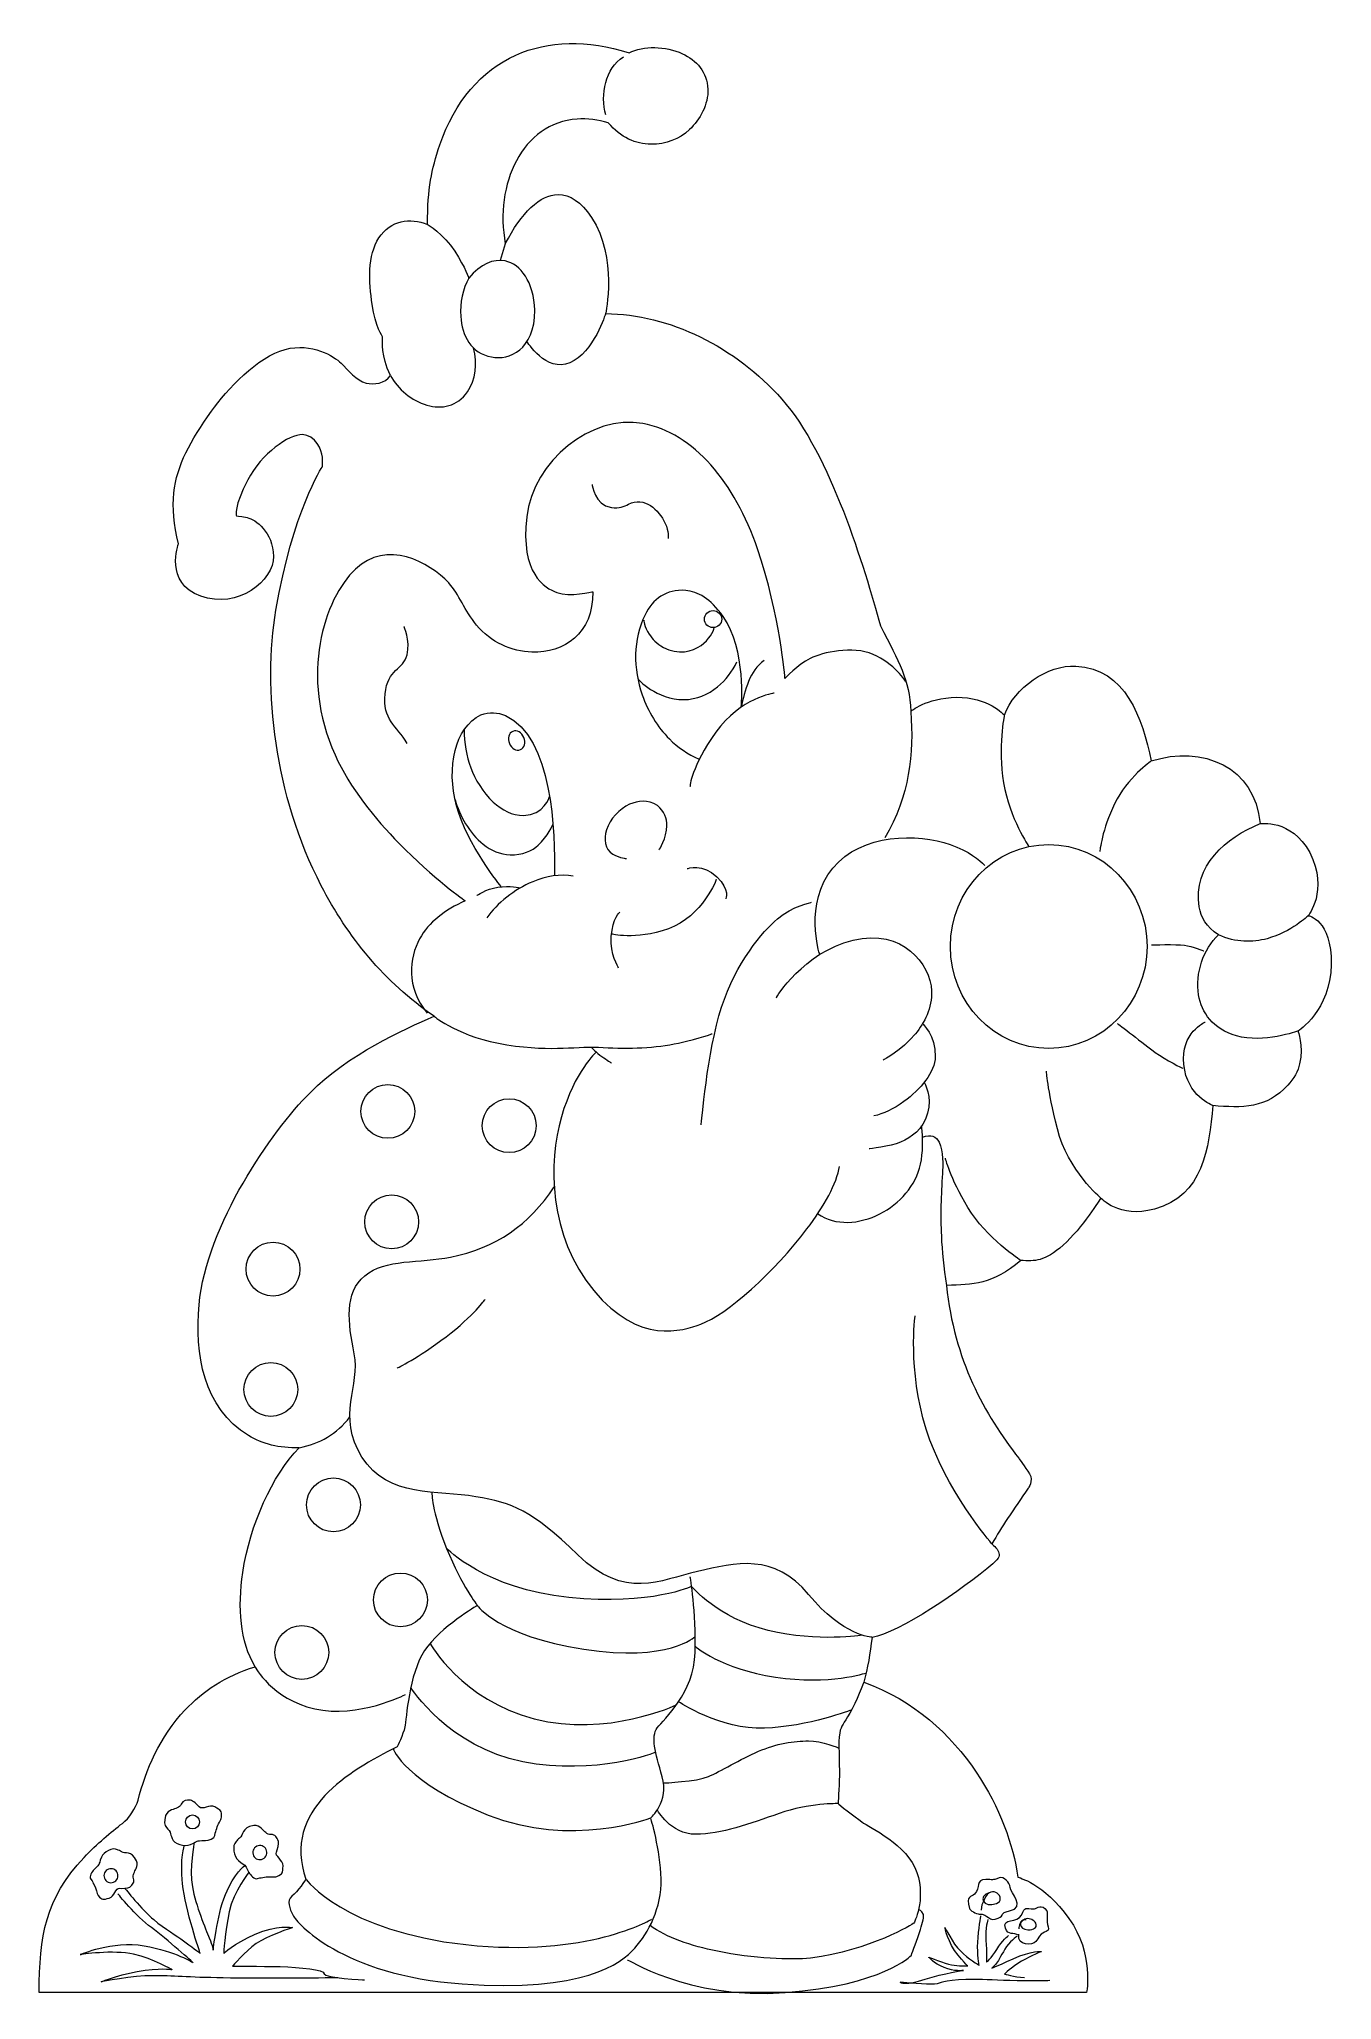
# Model space of a CAD drawing. Header units: centimetres. Extents: x -4.9 to 0.27, y 3.26 to 11.11.
import ezdxf

# ---------------------------------------------------------------- set-up
doc = ezdxf.new("R2010")
doc.units = ezdxf.units.CM
doc.header["$MEASUREMENT"] = 0
doc.layers.add('Layer 1', color=7, linetype='Continuous')

msp = doc.modelspace()

# ---------------------------------------------------------------- linework, layer by layer
at = {"layer": 'Layer 1', "color": 140, "lineweight": 9}
for centre, major_axis, ratio in [((-2.20455, 8.78388), (0.03465, 0), 0.9844156), ((-0.85999, 7.4729), (0, 0.40829), 0.9640941), ((-3.50731, 6.81278), (0, 0.10783), 1), ((-3.02099, 6.75556), (0, 0.10783), 1), ((-3.4919, 6.37047), (0, 0.10783), 1), ((-3.96721, 6.18122), (0, 0.10783), 1), ((-3.97601, 5.69934), (0, 0.10783), 1), ((-3.72515, 5.23726), (0, 0.10783), 1), ((-3.45669, 4.85657), (0, 0.10783), 1), ((-3.85168, 4.64643), (0, 0.10783), 1), ((-4.2896, 3.9675), (0, 0.02806), 1)]:
    msp.add_ellipse(centre, major_axis=major_axis, ratio=ratio, dxfattribs=at)
at = {"layer": 'Layer 1', "color": 240, "lineweight": 9}
msp.add_open_spline([(-3.03669, 10.28664), (-3.05886, 10.40665), (-3.04176, 10.52681), (-2.99245, 10.61929), (-2.99245, 10.61929), (-2.94226, 10.71338), (-2.85872, 10.77883), (-2.74924, 10.78628), (-2.74924, 10.78628), (-2.70774, 10.78911), (-2.66509, 10.78342), (-2.62409, 10.77076), (-2.62409, 10.77076), (-2.57431, 10.71295), (-2.51425, 10.68523), (-2.45302, 10.68545), (-2.45302, 10.68545), (-2.39227, 10.68566), (-2.34124, 10.70422), (-2.29901, 10.74408), (-2.29901, 10.74408), (-2.25669, 10.78403), (-2.22321, 10.84542), (-2.22534, 10.90605), (-2.22534, 10.90605), (-2.22775, 10.97454), (-2.27105, 11.02186), (-2.32753, 11.04808), (-2.32753, 11.04808), (-2.39562, 11.07968), (-2.48293, 11.08067), (-2.54102, 11.05129), (-2.54102, 11.05129), (-2.70768, 11.10604), (-2.86444, 11.10103), (-2.99476, 11.04197), (-2.99476, 11.04197), (-3.1319, 10.9798), (-3.23979, 10.85775), (-3.29909, 10.68245), (-3.29909, 10.68245), (-3.33284, 10.58269), (-3.34769, 10.51182), (-3.34861, 10.36467), (-3.34861, 10.36467), (-3.41884, 10.39136), (-3.49546, 10.3822), (-3.54277, 10.31068), (-3.54277, 10.31068), (-3.59008, 10.23916), (-3.58237, 10.13462), (-3.57027, 10.0444), (-3.57027, 10.0444), (-3.55816, 9.95418), (-3.52847, 9.91457), (-3.52847, 9.91457), (-3.52847, 9.91457), (-3.5291, 9.89233), (-3.53516, 9.84138), (-3.49712, 9.75996), (-3.49712, 9.75996), (-3.51786, 9.7262), (-3.56208, 9.72201), (-3.59418, 9.72938), (-3.59418, 9.72938), (-3.6342, 9.73856), (-3.6658, 9.78109), (-3.69464, 9.80889), (-3.69464, 9.80889), (-3.72347, 9.8367), (-3.81015, 9.8925), (-3.91909, 9.86388), (-3.91909, 9.86388), (-4.02802, 9.83527), (-4.15343, 9.70214), (-4.21394, 9.61631), (-4.21394, 9.61631), (-4.29819, 9.49684), (-4.35226, 9.40248), (-4.36434, 9.2892), (-4.36434, 9.2892), (-4.37078, 9.22873), (-4.36527, 9.16286), (-4.34597, 9.08489), (-4.34597, 9.08489), (-4.34597, 9.08489), (-4.40429, 8.92974), (-4.25685, 8.87582), (-4.25685, 8.87582), (-4.10941, 8.82191), (-3.96307, 8.93855), (-3.96527, 9.03537), (-3.96527, 9.03537), (-3.96748, 9.13219), (-4.0368, 9.1839), (-4.0709, 9.1905), (-4.0709, 9.1905), (-4.10501, 9.19711), (-4.11381, 9.19821), (-4.11381, 9.19821), (-4.11381, 9.19821), (-4.11381, 9.19821), (-4.12483, 9.23447), (-4.06871, 9.34121), (-4.06871, 9.34121), (-4.01259, 9.44793), (-3.90256, 9.52385), (-3.84975, 9.52275), (-3.84975, 9.52275), (-3.79695, 9.52165), (-3.77055, 9.45893), (-3.76944, 9.43253), (-3.76944, 9.43253), (-3.76834, 9.40612), (-3.76944, 9.39512), (-3.76944, 9.39512), (-3.76944, 9.39512), (-3.76944, 9.39512), (-3.88939, 9.21356), (-3.9554, 8.81967), (-3.9554, 8.81967), (-4.00803, 8.50562), (-3.96243, 8.08082), (-3.77375, 7.71574), (-3.77375, 7.71574), (-3.66938, 7.51377), (-3.5212, 7.33008), (-3.32165, 7.19351), (-3.32165, 7.19351), (-3.44557, 7.14056), (-3.66493, 7.04169), (-3.81896, 6.88764), (-3.81896, 6.88764), (-3.973, 6.7336), (-4.23265, 6.3595), (-4.26345, 6.03823), (-4.26345, 6.03823), (-4.28199, 5.84495), (-4.24621, 5.62281), (-4.06556, 5.51496), (-4.06556, 5.51496), (-4.01014, 5.48188), (-3.94261, 5.46268), (-3.86272, 5.46613), (-3.86272, 5.46613), (-3.96975, 5.35524), (-4.05946, 5.15825), (-4.08842, 4.9659), (-4.08842, 4.9659), (-4.10944, 4.82634), (-4.09849, 4.6892), (-4.039, 4.5892), (-4.039, 4.5892), (-4.15805, 4.55224), (-4.24903, 4.49041), (-4.31862, 4.41663), (-4.31862, 4.41663), (-4.42089, 4.3082), (-4.47696, 4.17389), (-4.50798, 4.05476), (-4.50798, 4.05476), (-4.51599, 4.024), (-4.54413, 3.98188), (-4.57041, 3.96201), (-4.57041, 3.96201), (-4.61553, 3.9279), (-4.67221, 3.88003), (-4.7242, 3.82528), (-4.7242, 3.82528), (-4.88054, 3.66069), (-4.90274, 3.50983), (-4.90378, 3.28426), (-4.90378, 3.28426), (-2.65708, 3.28426), (-2.82773, 3.28426), (-0.70851, 3.28426), (-0.70851, 3.28426), (-0.70851, 3.28426), (-0.67766, 3.44047), (-0.77888, 3.5813), (-0.77888, 3.5813), (-0.8801, 3.72213), (-0.98352, 3.74634), (-0.98352, 3.74634), (-0.98352, 3.74634), (-1.00151, 3.87521), (-1.05608, 4.02722), (-1.15012, 4.16628), (-1.15012, 4.16628), (-1.25332, 4.31886), (-1.39822, 4.45374), (-1.6004, 4.52755), (-1.6004, 4.52755), (-1.58538, 4.58322), (-1.57501, 4.64256), (-1.56775, 4.70678), (-1.56775, 4.70678), (-1.46285, 4.72333), (-1.20436, 4.89759), (-1.08392, 5.00129), (-1.08392, 5.00129), (-1.05532, 5.0277), (-1.05642, 5.0343), (-1.06082, 5.0486), (-1.06082, 5.0486), (-1.06522, 5.06291), (-1.08834, 5.08161), (-1.08834, 5.08161), (-1.08834, 5.08161), (-1.06725, 5.1153), (-1.04615, 5.14901), (-1.02506, 5.1827), (-1.02506, 5.1827), (-0.99755, 5.22304), (-0.97004, 5.26339), (-0.94254, 5.30373), (-0.94254, 5.30373), (-0.94254, 5.30373), (-0.91943, 5.33232), (-0.93703, 5.36094), (-0.93703, 5.36094), (-0.95464, 5.38955), (-0.97995, 5.42365), (-0.97995, 5.42365), (-0.97995, 5.42365), (-1.04837, 5.51171), (-1.11348, 5.61028), (-1.16515, 5.72454), (-1.16515, 5.72454), (-1.21635, 5.83779), (-1.25437, 5.96649), (-1.26932, 6.11569), (-1.26932, 6.11569), (-1.16352, 6.1199), (-1.08744, 6.11752), (-0.97224, 6.21581), (-0.97224, 6.21581), (-0.91537, 6.21288), (-0.87818, 6.21025), (-0.80226, 6.27737), (-0.80226, 6.27737), (-0.72634, 6.34448), (-0.65152, 6.46552), (-0.65152, 6.46552), (-0.65152, 6.46552), (-0.65152, 6.46552), (-0.57777, 6.38299), (-0.43694, 6.42149), (-0.43694, 6.42149), (-0.23895, 6.47563), (-0.21932, 6.66454), (-0.20266, 6.83619), (-0.20266, 6.83619), (-0.08536, 6.82546), (0.01372, 6.82473), (0.09749, 6.91761), (0.09749, 6.91761), (0.12126, 6.94397), (0.13905, 6.97406), (0.14511, 7.00348), (0.14511, 7.00348), (0.16052, 7.07829), (0.13851, 7.13441), (0.13851, 7.13441), (0.13851, 7.13441), (0.13851, 7.13441), (0.26944, 7.21799), (0.27165, 7.40064), (0.27165, 7.40064), (0.27385, 7.58329), (0.17923, 7.59648), (0.17923, 7.59648), (0.17923, 7.59648), (0.17923, 7.59648), (0.19936, 7.62119), (0.21059, 7.66447), (0.21059, 7.66447), (0.22209, 7.70883), (0.22425, 7.7727), (0.18583, 7.84954), (0.18583, 7.84954), (0.10991, 7.98598), (-0.01333, 7.96507), (-0.01333, 7.96507), (-0.01333, 7.96507), (-0.03261, 8.19196), (-0.24399, 8.28169), (-0.45011, 8.21592), (-0.45011, 8.21592), (-0.48414, 8.38603), (-0.55198, 8.58591), (-0.75143, 8.59605), (-0.75143, 8.59605), (-0.86443, 8.6018), (-0.9981, 8.50892), (-1.03766, 8.39964), (-1.03766, 8.39964), (-1.03766, 8.39964), (-1.10585, 8.47334), (-1.22909, 8.47114), (-1.22909, 8.47114), (-1.35232, 8.46893), (-1.41284, 8.41392), (-1.41284, 8.41392), (-1.41284, 8.41392), (-1.41803, 8.5445), (-1.45943, 8.60992), (-1.53384, 8.75713), (-1.53384, 8.75713), (-1.5993, 8.99006), (-1.73312, 9.44397), (-1.92936, 9.66535), (-1.92936, 9.66535), (-2.11343, 9.873), (-2.38057, 10.00623), (-2.63516, 10.00732), (-2.63516, 10.00732), (-2.63516, 10.00732), (-2.58564, 10.23145), (-2.69126, 10.39208), (-2.69126, 10.39208), (-2.73285, 10.45534), (-2.7787, 10.48466), (-2.82551, 10.48429), (-2.82551, 10.48429), (-2.89759, 10.48371), (-2.97199, 10.41271), (-3.03669, 10.28664)], degree=3, knots=[0, 0, 0, 0, 0.0120482, 0.0120482, 0.0120482, 0.0120482, 0.0240964, 0.0240964, 0.0240964, 0.0240964, 0.0361446, 0.0361446, 0.0361446, 0.0361446, 0.0481928, 0.0481928, 0.0481928, 0.0481928, 0.060241, 0.060241, 0.060241, 0.060241, 0.0722892, 0.0722892, 0.0722892, 0.0722892, 0.0843373, 0.0843373, 0.0843373, 0.0843373, 0.0963855, 0.0963855, 0.0963855, 0.0963855, 0.1084337, 0.1084337, 0.1084337, 0.1084337, 0.1204819, 0.1204819, 0.1204819, 0.1204819, 0.1325301, 0.1325301, 0.1325301, 0.1325301, 0.1445783, 0.1445783, 0.1445783, 0.1445783, 0.1566265, 0.1566265, 0.1566265, 0.1566265, 0.1686747, 0.1686747, 0.1686747, 0.1686747, 0.1807229, 0.1807229, 0.1807229, 0.1807229, 0.1927711, 0.1927711, 0.1927711, 0.1927711, 0.2048193, 0.2048193, 0.2048193, 0.2048193, 0.2168675, 0.2168675, 0.2168675, 0.2168675, 0.2289157, 0.2289157, 0.2289157, 0.2289157, 0.2409639, 0.2409639, 0.2409639, 0.2409639, 0.253012, 0.253012, 0.253012, 0.253012, 0.2650602, 0.2650602, 0.2650602, 0.2650602, 0.2771084, 0.2771084, 0.2771084, 0.2771084, 0.2891566, 0.2891566, 0.2891566, 0.2891566, 0.3012048, 0.3012048, 0.3012048, 0.3012048, 0.313253, 0.313253, 0.313253, 0.313253, 0.3253012, 0.3253012, 0.3253012, 0.3253012, 0.3373494, 0.3373494, 0.3373494, 0.3373494, 0.3493976, 0.3493976, 0.3493976, 0.3493976, 0.3614458, 0.3614458, 0.3614458, 0.3614458, 0.373494, 0.373494, 0.373494, 0.373494, 0.3855422, 0.3855422, 0.3855422, 0.3855422, 0.3975904, 0.3975904, 0.3975904, 0.3975904, 0.4096386, 0.4096386, 0.4096386, 0.4096386, 0.4216867, 0.4216867, 0.4216867, 0.4216867, 0.4337349, 0.4337349, 0.4337349, 0.4337349, 0.4457831, 0.4457831, 0.4457831, 0.4457831, 0.4578313, 0.4578313, 0.4578313, 0.4578313, 0.4698795, 0.4698795, 0.4698795, 0.4698795, 0.4819277, 0.4819277, 0.4819277, 0.4819277, 0.4939759, 0.4939759, 0.4939759, 0.4939759, 0.5060241, 0.5060241, 0.5060241, 0.5060241, 0.5180723, 0.5180723, 0.5180723, 0.5180723, 0.5301205, 0.5301205, 0.5301205, 0.5301205, 0.5421687, 0.5421687, 0.5421687, 0.5421687, 0.5542169, 0.5542169, 0.5542169, 0.5542169, 0.5662651, 0.5662651, 0.5662651, 0.5662651, 0.5783133, 0.5783133, 0.5783133, 0.5783133, 0.5903614, 0.5903614, 0.5903614, 0.5903614, 0.6024096, 0.6024096, 0.6024096, 0.6024096, 0.6144578, 0.6144578, 0.6144578, 0.6144578, 0.626506, 0.626506, 0.626506, 0.626506, 0.6385542, 0.6385542, 0.6385542, 0.6385542, 0.6506024, 0.6506024, 0.6506024, 0.6506024, 0.6626506, 0.6626506, 0.6626506, 0.6626506, 0.6746988, 0.6746988, 0.6746988, 0.6746988, 0.686747, 0.686747, 0.686747, 0.686747, 0.6987952, 0.6987952, 0.6987952, 0.6987952, 0.7108434, 0.7108434, 0.7108434, 0.7108434, 0.7228916, 0.7228916, 0.7228916, 0.7228916, 0.7349398, 0.7349398, 0.7349398, 0.7349398, 0.746988, 0.746988, 0.746988, 0.746988, 0.7590361, 0.7590361, 0.7590361, 0.7590361, 0.7710843, 0.7710843, 0.7710843, 0.7710843, 0.7831325, 0.7831325, 0.7831325, 0.7831325, 0.7951807, 0.7951807, 0.7951807, 0.7951807, 0.8072289, 0.8072289, 0.8072289, 0.8072289, 0.8192771, 0.8192771, 0.8192771, 0.8192771, 0.8313253, 0.8313253, 0.8313253, 0.8313253, 0.8433735, 0.8433735, 0.8433735, 0.8433735, 0.8554217, 0.8554217, 0.8554217, 0.8554217, 0.8674699, 0.8674699, 0.8674699, 0.8674699, 0.8795181, 0.8795181, 0.8795181, 0.8795181, 0.8915663, 0.8915663, 0.8915663, 0.8915663, 0.9036145, 0.9036145, 0.9036145, 0.9036145, 0.9156627, 0.9156627, 0.9156627, 0.9156627, 0.9277108, 0.9277108, 0.9277108, 0.9277108, 0.939759, 0.939759, 0.939759, 0.939759, 0.9518072, 0.9518072, 0.9518072, 0.9518072, 0.9638554, 0.9638554, 0.9638554, 0.9638554, 0.9759036, 0.9759036, 0.9759036, 0.9759036, 1, 1, 1, 1], dxfattribs=at)
at = {"layer": 'Layer 1', "color": 140, "lineweight": 9}
for points in [[(-2.63424, 10.80286), (-2.65683, 10.88303), (-2.63648, 10.99011), (-2.56361, 11.03511)], [(-3.03669, 10.28664), (-3.03669, 10.28664), (-3.05706, 10.22018), (-3.05706, 10.22018)], [(-1.99992, 8.61837), (-2.05766, 8.57838), (-2.07772, 8.49703), (-2.09161, 8.4316)], [(-1.41284, 8.41392), (-1.39974, 8.24568), (-1.4167, 8.0776), (-1.51713, 7.90762)], [(-3.86272, 5.46613), (-3.77794, 5.48171), (-3.71236, 5.52176), (-3.65909, 5.58942)]]:
    msp.add_open_spline(points, degree=3, dxfattribs=at)
for points, knots in [([(-3.34861, 10.36467), (-3.34861, 10.36467), (-3.28316, 10.32652), (-3.23915, 10.2572), (-3.23915, 10.2572), (-3.19514, 10.18787), (-3.18304, 10.14936), (-3.18304, 10.14936), (-3.18304, 10.14936), (-3.20655, 10.10764), (-3.21902, 10.05042), (-3.2154, 9.99597), (-3.2154, 9.99597), (-3.21033, 9.91975), (-3.17371, 9.84895), (-3.0917, 9.83358), (-3.0917, 9.83358), (-3.02129, 9.82039), (-2.92006, 9.85999), (-2.91786, 10.02064), (-2.91786, 10.02064), (-2.92376, 10.13532), (-2.97454, 10.2054), (-3.0377, 10.21811), (-3.0377, 10.21811), (-3.08376, 10.22738), (-3.13642, 10.20611), (-3.18304, 10.14936)], [0, 0, 0, 0, 0.125, 0.125, 0.125, 0.125, 0.25, 0.25, 0.25, 0.25, 0.375, 0.375, 0.375, 0.375, 0.5, 0.5, 0.5, 0.5, 0.625, 0.625, 0.625, 0.625, 0.75, 0.75, 0.75, 0.75, 1, 1, 1, 1]), ([(-2.63516, 10.00732), (-2.63516, 10.00732), (-2.68242, 9.85113), (-2.77814, 9.81042), (-2.77814, 9.81042), (-2.87386, 9.76971), (-2.94971, 9.89549), (-2.94971, 9.89549)], [0, 0, 0, 0, 0.3333333, 0.3333333, 0.3333333, 0.3333333, 1, 1, 1, 1]), ([(-3.49712, 9.75997), (-3.46777, 9.70496), (-3.41077, 9.65815), (-3.35081, 9.64067), (-3.35081, 9.64067), (-3.29164, 9.62342), (-3.22957, 9.63469), (-3.18825, 9.69473), (-3.18825, 9.69473), (-3.15633, 9.7411), (-3.14677, 9.80739), (-3.16351, 9.86963)], [0, 0, 0, 0, 0.25, 0.25, 0.25, 0.25, 0.5, 0.5, 0.5, 0.5, 1, 1, 1, 1]), ([(-1.43107, 8.53203), (-1.43107, 8.53203), (-1.4797, 8.60758), (-1.56333, 8.64279), (-1.56333, 8.64279), (-1.64695, 8.678), (-1.76468, 8.6516), (-1.81529, 8.62629), (-1.81529, 8.62629), (-1.8659, 8.60098), (-1.91652, 8.54597), (-1.91652, 8.54597), (-1.91652, 8.54597), (-1.91652, 8.54597), (-1.93631, 8.80118), (-2.02653, 9.06525), (-2.02653, 9.06525), (-2.11676, 9.32932), (-2.28177, 9.52956), (-2.48642, 9.56698), (-2.48642, 9.56698), (-2.69108, 9.6044), (-2.92434, 9.41953), (-2.95075, 9.19288), (-2.95075, 9.19288), (-2.97716, 8.96623), (-2.88033, 8.90901), (-2.82972, 8.89031), (-2.82972, 8.89031), (-2.77911, 8.8716), (-2.68668, 8.89361), (-2.68668, 8.89361), (-2.68668, 8.89361), (-2.68338, 8.72547), (-2.80293, 8.64688), (-2.92989, 8.65145), (-2.92989, 8.65145), (-3.01093, 8.65437), (-3.09501, 8.6912), (-3.15206, 8.76027), (-3.15206, 8.76027), (-3.19928, 8.81743), (-3.22245, 8.88468), (-3.2632, 8.9288), (-3.2632, 8.9288), (-3.34162, 9.01373), (-3.51188, 9.10264), (-3.6373, 8.98381), (-3.6373, 8.98381), (-3.76272, 8.86499), (-3.86178, 8.55693), (-3.71874, 8.24005), (-3.71874, 8.24005), (-3.65924, 8.10823), (-3.55899, 7.98497), (-3.4622, 7.88598), (-3.4622, 7.88598), (-3.32632, 7.74698), (-3.19721, 7.65579), (-3.19721, 7.65579), (-3.19721, 7.65579), (-3.27808, 7.61992), (-3.34448, 7.56968), (-3.37997, 7.50398), (-3.37997, 7.50398), (-3.42173, 7.42666), (-3.43503, 7.31136), (-3.35016, 7.20575)], [0, 0, 0, 0, 0.0555556, 0.0555556, 0.0555556, 0.0555556, 0.1111111, 0.1111111, 0.1111111, 0.1111111, 0.1666667, 0.1666667, 0.1666667, 0.1666667, 0.2222222, 0.2222222, 0.2222222, 0.2222222, 0.2777778, 0.2777778, 0.2777778, 0.2777778, 0.3333333, 0.3333333, 0.3333333, 0.3333333, 0.3888889, 0.3888889, 0.3888889, 0.3888889, 0.4444444, 0.4444444, 0.4444444, 0.4444444, 0.5, 0.5, 0.5, 0.5, 0.5555556, 0.5555556, 0.5555556, 0.5555556, 0.6111111, 0.6111111, 0.6111111, 0.6111111, 0.6666667, 0.6666667, 0.6666667, 0.6666667, 0.7222222, 0.7222222, 0.7222222, 0.7222222, 0.7777778, 0.7777778, 0.7777778, 0.7777778, 0.8333333, 0.8333333, 0.8333333, 0.8333333, 0.8888889, 0.8888889, 0.8888889, 0.8888889, 1, 1, 1, 1]), ([(-2.68892, 9.32257), (-2.68892, 9.32257), (-2.68011, 9.24115), (-2.6119, 9.23125), (-2.6119, 9.23125), (-2.58024, 9.22666), (-2.55995, 9.23534), (-2.54346, 9.24419), (-2.54346, 9.24419), (-2.5119, 9.26111), (-2.48144, 9.25532), (-2.45565, 9.23845), (-2.45565, 9.23845), (-2.43021, 9.22183), (-2.40927, 9.19443), (-2.39624, 9.16744), (-2.39624, 9.16744), (-2.38083, 9.13554), (-2.38414, 9.10692), (-2.38414, 9.10692)], [0, 0, 0, 0, 0.1666667, 0.1666667, 0.1666667, 0.1666667, 0.3333333, 0.3333333, 0.3333333, 0.3333333, 0.5, 0.5, 0.5, 0.5, 0.6666667, 0.6666667, 0.6666667, 0.6666667, 1, 1, 1, 1]), ([(-2.09161, 8.4316), (-2.09161, 8.4316), (-2.06977, 8.66178), (-2.16439, 8.79492), (-2.16439, 8.79492), (-2.21553, 8.86687), (-2.267, 8.89448), (-2.31391, 8.89857), (-2.31391, 8.89857), (-2.39364, 8.90552), (-2.44595, 8.86321), (-2.47684, 8.80092), (-2.47684, 8.80092), (-2.52573, 8.70238), (-2.52489, 8.5851), (-2.48837, 8.48041), (-2.48837, 8.48041), (-2.46517, 8.41385), (-2.42753, 8.35236), (-2.3791, 8.304), (-2.3791, 8.304), (-2.34631, 8.27126), (-2.30677, 8.24268), (-2.25969, 8.22275)], [0, 0, 0, 0, 0.1428571, 0.1428571, 0.1428571, 0.1428571, 0.2857143, 0.2857143, 0.2857143, 0.2857143, 0.4285714, 0.4285714, 0.4285714, 0.4285714, 0.5714286, 0.5714286, 0.5714286, 0.5714286, 0.7142857, 0.7142857, 0.7142857, 0.7142857, 1, 1, 1, 1]), ([(-3.42937, 8.28617), (-3.47229, 8.35658), (-3.5295, 8.38189), (-3.5185, 8.48422), (-3.5185, 8.48422), (-3.5075, 8.58655), (-3.44587, 8.57991), (-3.43047, 8.64043), (-3.43047, 8.64043), (-3.41507, 8.70095), (-3.44367, 8.75486), (-3.44367, 8.75486)], [0, 0, 0, 0, 0.25, 0.25, 0.25, 0.25, 0.5, 0.5, 0.5, 0.5, 1, 1, 1, 1]), ([(-2.48128, 8.77947), (-2.48406, 8.78063), (-2.47987, 8.75342), (-2.46038, 8.72359), (-2.46038, 8.72359), (-2.44818, 8.70492), (-2.42997, 8.68521), (-2.40371, 8.67081), (-2.40371, 8.67081), (-2.34394, 8.63926), (-2.28796, 8.65318), (-2.25264, 8.67868), (-2.25264, 8.67868), (-2.22085, 8.70163), (-2.20174, 8.73378), (-2.20038, 8.75001)], [0, 0, 0, 0, 0.2, 0.2, 0.2, 0.2, 0.4, 0.4, 0.4, 0.4, 0.6, 0.6, 0.6, 0.6, 1, 1, 1, 1]), ([(-2.50603, 8.5452), (-2.50603, 8.5452), (-2.43122, 8.4598), (-2.32119, 8.46144), (-2.32119, 8.46144), (-2.27026, 8.46221), (-2.22432, 8.48189), (-2.18645, 8.5129), (-2.18645, 8.5129), (-2.15402, 8.53945), (-2.12749, 8.57431), (-2.10882, 8.61272)], [0, 0, 0, 0, 0.25, 0.25, 0.25, 0.25, 0.5, 0.5, 0.5, 0.5, 1, 1, 1, 1]), ([(-1.96029, 8.48744), (-1.96029, 8.48744), (-2.09453, 8.46983), (-2.19355, 8.3312), (-2.19355, 8.3312), (-2.29258, 8.19257), (-2.29698, 8.11335), (-2.29698, 8.11335)], [0, 0, 0, 0, 0.3333333, 0.3333333, 0.3333333, 0.3333333, 1, 1, 1, 1]), ([(-3.05329, 7.71222), (-3.05329, 7.71222), (-3.19017, 7.87989), (-3.23197, 8.03613), (-3.23197, 8.03613), (-3.27378, 8.19238), (-3.23857, 8.34862), (-3.13514, 8.40033), (-3.13514, 8.40033), (-3.09961, 8.41361), (-3.0664, 8.41102), (-3.03618, 8.39745), (-3.03618, 8.39745), (-2.84726, 8.31266), (-2.83736, 7.92971), (-2.8395, 7.75623)], [0, 0, 0, 0, 0.2, 0.2, 0.2, 0.2, 0.4, 0.4, 0.4, 0.4, 0.6, 0.6, 0.6, 0.6, 1, 1, 1, 1]), ([(-3.20114, 8.34164), (-3.20177, 8.28767), (-3.19309, 8.2361), (-3.17545, 8.18894), (-3.17545, 8.18894), (-3.15826, 8.14294), (-3.12641, 8.08982), (-3.08487, 8.05125), (-3.08487, 8.05125), (-3.05022, 8.01907), (-3.0088, 7.997), (-2.96351, 7.99761), (-2.96351, 7.99761), (-2.88209, 7.99871), (-2.85948, 8.07345), (-2.85948, 8.07345)], [0, 0, 0, 0, 0.2, 0.2, 0.2, 0.2, 0.4, 0.4, 0.4, 0.4, 0.6, 0.6, 0.6, 0.6, 1, 1, 1, 1]), ([(-3.00668, 8.33462), (-2.99067, 8.34122), (-2.97093, 8.33018), (-2.96259, 8.30995), (-2.96259, 8.30995), (-2.95425, 8.28973), (-2.96047, 8.26798), (-2.97648, 8.26138), (-2.97648, 8.26138), (-2.99248, 8.25478), (-3.01223, 8.26582), (-3.02057, 8.28604), (-3.02057, 8.28604), (-3.02891, 8.30627), (-3.02269, 8.32802), (-3.00668, 8.33462)], [0, 0, 0, 0, 0.2, 0.2, 0.2, 0.2, 0.4, 0.4, 0.4, 0.4, 0.6, 0.6, 0.6, 0.6, 1, 1, 1, 1]), ([(-1.03766, 8.39964), (-1.03766, 8.39964), (-1.06485, 8.27155), (-1.04065, 8.12851), (-1.04065, 8.12851), (-1.01645, 7.98547), (-0.93891, 7.87299), (-0.93891, 7.87299)], [0, 0, 0, 0, 0.3333333, 0.3333333, 0.3333333, 0.3333333, 1, 1, 1, 1]), ([(-0.45011, 8.21592), (-0.45011, 8.21592), (-0.54554, 8.14831), (-0.59615, 8.04489), (-0.59615, 8.04489), (-0.64676, 7.94146), (-0.65556, 7.85343), (-0.65556, 7.85343)], [0, 0, 0, 0, 0.3333333, 0.3333333, 0.3333333, 0.3333333, 1, 1, 1, 1]), ([(-3.238, 8.06107), (-3.22002, 7.99817), (-3.18066, 7.92693), (-3.12519, 7.88269), (-3.12519, 7.88269), (-3.09398, 7.8578), (-3.05764, 7.84144), (-3.01713, 7.83994), (-3.01713, 7.83994), (-2.96924, 7.83816), (-2.9282, 7.85743), (-2.90518, 7.87878), (-2.90518, 7.87878), (-2.86714, 7.91404), (-2.84585, 7.96148), (-2.84585, 7.96148)], [0, 0, 0, 0, 0.2, 0.2, 0.2, 0.2, 0.4, 0.4, 0.4, 0.4, 0.6, 0.6, 0.6, 0.6, 1, 1, 1, 1]), ([(-2.4199, 7.86059), (-2.4199, 7.86059), (-2.39046, 7.90697), (-2.3898, 7.95684), (-2.3898, 7.95684), (-2.38942, 7.98531), (-2.3984, 8.01494), (-2.42759, 8.03773), (-2.42759, 8.03773), (-2.46591, 8.06167), (-2.50525, 8.05756), (-2.53876, 8.04247), (-2.53876, 8.04247), (-2.5804, 8.02372), (-2.61716, 7.98377), (-2.63117, 7.93979), (-2.63117, 7.93979), (-2.64274, 7.9035), (-2.63938, 7.86286), (-2.60584, 7.84299), (-2.60584, 7.84299), (-2.57613, 7.82538), (-2.55193, 7.82538), (-2.55193, 7.82538)], [0, 0, 0, 0, 0.1428571, 0.1428571, 0.1428571, 0.1428571, 0.2857143, 0.2857143, 0.2857143, 0.2857143, 0.4285714, 0.4285714, 0.4285714, 0.4285714, 0.5714286, 0.5714286, 0.5714286, 0.5714286, 0.7142857, 0.7142857, 0.7142857, 0.7142857, 1, 1, 1, 1]), ([(0.17923, 7.59648), (0.17923, 7.59648), (0.11194, 7.53069), (0.01452, 7.50443), (0.01452, 7.50443), (-0.04256, 7.48904), (-0.11001, 7.48723), (-0.18033, 7.52015), (-0.18033, 7.52015), (-0.22907, 7.55144), (-0.25088, 7.59066), (-0.25719, 7.63129), (-0.25719, 7.63129), (-0.28294, 7.79696), (-0.15064, 7.90931), (-0.01333, 7.96507)], [0, 0, 0, 0, 0.2, 0.2, 0.2, 0.2, 0.4, 0.4, 0.4, 0.4, 0.6, 0.6, 0.6, 0.6, 1, 1, 1, 1]), ([(-1.77789, 7.44328), (-1.77789, 7.44328), (-1.84171, 7.64572), (-1.72508, 7.78657), (-1.72508, 7.78657), (-1.60845, 7.92741), (-1.384, 7.9274), (-1.25417, 7.88119), (-1.25417, 7.88119), (-1.17959, 7.85464), (-1.13768, 7.82083), (-1.11552, 7.79687)], [0, 0, 0, 0, 0.25, 0.25, 0.25, 0.25, 0.5, 0.5, 0.5, 0.5, 1, 1, 1, 1]), ([(-2.30764, 7.78521), (-2.30764, 7.78521), (-2.24492, 7.80612), (-2.18991, 7.7522), (-2.18991, 7.7522), (-2.1349, 7.69829), (-2.1536, 7.66418), (-2.1536, 7.66418)], [0, 0, 0, 0, 0.3333333, 0.3333333, 0.3333333, 0.3333333, 1, 1, 1, 1]), ([(-3.15056, 7.67749), (-3.15056, 7.67749), (-3.11536, 7.70281), (-3.06695, 7.71051), (-3.06695, 7.71051), (-3.01853, 7.7182), (-2.97702, 7.70723), (-2.97702, 7.70723)], [0, 0, 0, 0, 0.3333333, 0.3333333, 0.3333333, 0.3333333, 1, 1, 1, 1]), ([(-2.76437, 7.75451), (-2.81673, 7.7644), (-2.87333, 7.75453), (-2.92668, 7.73231), (-2.92668, 7.73231), (-3.00116, 7.70131), (-3.06934, 7.64621), (-3.11096, 7.58727)], [0, 0, 0, 0, 0.3333333, 0.3333333, 0.3333333, 0.3333333, 1, 1, 1, 1]), ([(-2.19321, 7.74121), (-2.18597, 7.74824), (-2.24713, 7.59267), (-2.38356, 7.54426), (-2.38356, 7.54426), (-2.51999, 7.49584), (-2.61146, 7.52398), (-2.61146, 7.52398)], [0, 0, 0, 0, 0.3333333, 0.3333333, 0.3333333, 0.3333333, 1, 1, 1, 1]), ([(-2.2521, 6.75896), (-2.2521, 6.75896), (-2.2279, 7.05164), (-2.17068, 7.22988), (-2.17068, 7.22988), (-2.11346, 7.40811), (-2.00563, 7.53354), (-1.94622, 7.58416), (-1.94622, 7.58416), (-1.88681, 7.63478), (-1.80979, 7.65018), (-1.80979, 7.65018)], [0, 0, 0, 0, 0.25, 0.25, 0.25, 0.25, 0.5, 0.5, 0.5, 0.5, 1, 1, 1, 1]), ([(-2.5827, 7.38581), (-2.5849, 7.39461), (-2.61793, 7.43863), (-2.61242, 7.51345), (-2.61242, 7.51345), (-2.60691, 7.58826), (-2.5783, 7.61026), (-2.5783, 7.61026)], [0, 0, 0, 0, 0.3333333, 0.3333333, 0.3333333, 0.3333333, 1, 1, 1, 1]), ([(-1.95174, 7.26723), (-1.95174, 7.26723), (-1.84392, 7.44988), (-1.64367, 7.49829), (-1.64367, 7.49829), (-1.44341, 7.54669), (-1.33558, 7.40146), (-1.32898, 7.29583), (-1.32898, 7.29583), (-1.32723, 7.22597), (-1.35737, 7.1679), (-1.39434, 7.12326), (-1.39434, 7.12326), (-1.45056, 7.05539), (-1.52263, 7.01855), (-1.52263, 7.01855)], [0, 0, 0, 0, 0.2, 0.2, 0.2, 0.2, 0.4, 0.4, 0.4, 0.4, 0.6, 0.6, 0.6, 0.6, 1, 1, 1, 1]), ([(-0.44875, 7.47935), (-0.44875, 7.47935), (-0.34862, 7.48266), (-0.31671, 7.47826), (-0.31671, 7.47826), (-0.2848, 7.47385), (-0.23859, 7.45515), (-0.23859, 7.45515)], [0, 0, 0, 0, 0.3333333, 0.3333333, 0.3333333, 0.3333333, 1, 1, 1, 1]), ([(0.13851, 7.1344), (0.13851, 7.1344), (-0.00209, 7.08444), (-0.10771, 7.11525), (-0.10771, 7.11525), (-0.2017, 7.14267), (-0.24793, 7.20723), (-0.25991, 7.27948), (-0.25991, 7.27948), (-0.27416, 7.36534), (-0.24006, 7.46208), (-0.18033, 7.52015)], [0, 0, 0, 0, 0.25, 0.25, 0.25, 0.25, 0.5, 0.5, 0.5, 0.5, 1, 1, 1, 1]), ([(-3.32165, 7.19351), (-3.32165, 7.19351), (-3.21922, 7.10798), (-3.02997, 7.07937), (-3.02997, 7.07937), (-2.84073, 7.05077), (-2.74776, 7.07553), (-2.64433, 7.06892), (-2.64433, 7.06892), (-2.54091, 7.06232), (-2.43529, 7.06673), (-2.34286, 7.08653), (-2.34286, 7.08653), (-2.25043, 7.10633), (-2.20862, 7.12394), (-2.20862, 7.12394)], [0, 0, 0, 0, 0.2, 0.2, 0.2, 0.2, 0.4, 0.4, 0.4, 0.4, 0.6, 0.6, 0.6, 0.6, 1, 1, 1, 1]), ([(-1.36525, 7.16421), (-1.36525, 7.16421), (-1.31359, 7.11648), (-1.31469, 7.03176), (-1.31469, 7.03176), (-1.31548, 6.97077), (-1.37363, 6.90055), (-1.43997, 6.85223), (-1.43997, 6.85223), (-1.4807, 6.82258), (-1.52451, 6.80115), (-1.56005, 6.79519)], [0, 0, 0, 0, 0.25, 0.25, 0.25, 0.25, 0.5, 0.5, 0.5, 0.5, 1, 1, 1, 1]), ([(-0.58408, 7.16471), (-0.58408, 7.16471), (-0.47624, 7.08109), (-0.43334, 7.04918), (-0.43334, 7.04918), (-0.39043, 7.01728), (-0.32332, 6.98537), (-0.32332, 6.98537)], [0, 0, 0, 0, 0.3333333, 0.3333333, 0.3333333, 0.3333333, 1, 1, 1, 1]), ([(-0.20266, 6.83619), (-0.20266, 6.83619), (-0.30576, 6.8732), (-0.31897, 7.00083), (-0.31897, 7.00083), (-0.33217, 7.12846), (-0.23314, 7.17027), (-0.23314, 7.17027)], [0, 0, 0, 0, 0.3333333, 0.3333333, 0.3333333, 0.3333333, 1, 1, 1, 1]), ([(-2.69224, 7.07005), (-2.69224, 7.07005), (-2.67241, 7.04715), (-2.6504, 7.03284), (-2.6504, 7.03284), (-2.62839, 7.01854), (-2.6119, 7.00644), (-2.6119, 7.00644)], [0, 0, 0, 0, 0.3333333, 0.3333333, 0.3333333, 0.3333333, 1, 1, 1, 1]), ([(-2.67248, 7.05014), (-2.67248, 7.05014), (-2.75931, 6.97343), (-2.81212, 6.79078), (-2.81212, 6.79078), (-2.86494, 6.60813), (-2.86496, 6.31546), (-2.68231, 6.09541), (-2.68231, 6.09541), (-2.49966, 5.87535), (-2.32801, 5.93476), (-2.2532, 5.96117), (-2.2532, 5.96117), (-2.15037, 5.99747), (-1.95796, 6.17134), (-1.82869, 6.342), (-1.82869, 6.342), (-1.75916, 6.4338), (-1.70789, 6.52468), (-1.69866, 6.5927)], [0, 0, 0, 0, 0.1666667, 0.1666667, 0.1666667, 0.1666667, 0.3333333, 0.3333333, 0.3333333, 0.3333333, 0.5, 0.5, 0.5, 0.5, 0.6666667, 0.6666667, 0.6666667, 0.6666667, 1, 1, 1, 1]), ([(-1.35842, 6.92977), (-1.35842, 6.92977), (-1.32568, 6.87003), (-1.34549, 6.80511), (-1.34549, 6.80511), (-1.3653, 6.7402), (-1.4093, 6.70829), (-1.45332, 6.68958), (-1.45332, 6.68958), (-1.49733, 6.67088), (-1.57985, 6.66317), (-1.57985, 6.66317)], [0, 0, 0, 0, 0.25, 0.25, 0.25, 0.25, 0.5, 0.5, 0.5, 0.5, 1, 1, 1, 1]), ([(-0.65152, 6.46552), (-0.65152, 6.46552), (-0.78326, 6.57618), (-0.82508, 6.74342), (-0.82508, 6.74342), (-0.86689, 6.91066), (-0.86909, 6.97447), (-0.86909, 6.97447)], [0, 0, 0, 0, 0.3333333, 0.3333333, 0.3333333, 0.3333333, 1, 1, 1, 1]), ([(-1.78511, 6.40312), (-1.71449, 6.35345), (-1.61848, 6.36057), (-1.53646, 6.40256), (-1.53646, 6.40256), (-1.45752, 6.44296), (-1.39151, 6.51569), (-1.3735, 6.60114), (-1.3735, 6.60114), (-1.36359, 6.64822), (-1.36325, 6.70006), (-1.36911, 6.75518)], [0, 0, 0, 0, 0.25, 0.25, 0.25, 0.25, 0.5, 0.5, 0.5, 0.5, 1, 1, 1, 1]), ([(-1.3657, 6.70909), (-1.33088, 6.72344), (-1.31062, 6.71189), (-1.29906, 6.68961), (-1.29906, 6.68961), (-1.28097, 6.65476), (-1.28414, 6.5936), (-1.28598, 6.56424), (-1.28598, 6.56424), (-1.29153, 6.47571), (-1.29402, 6.39694), (-1.29018, 6.31433), (-1.29018, 6.31433), (-1.28728, 6.25224), (-1.2808, 6.18793), (-1.26932, 6.11569)], [0, 0, 0, 0, 0.2, 0.2, 0.2, 0.2, 0.4, 0.4, 0.4, 0.4, 0.6, 0.6, 0.6, 0.6, 1, 1, 1, 1]), ([(-0.97225, 6.21581), (-0.97225, 6.21581), (-1.11114, 6.30663), (-1.18376, 6.42766), (-1.18376, 6.42766), (-1.25637, 6.54869), (-1.27398, 6.62571), (-1.27398, 6.62571)], [0, 0, 0, 0, 0.3333333, 0.3333333, 0.3333333, 0.3333333, 1, 1, 1, 1]), ([(-1.56775, 4.70678), (-1.56775, 4.70678), (-1.68316, 4.71109), (-1.8218, 4.87833), (-1.8218, 4.87833), (-1.96043, 5.04557), (-2.11448, 5.00597), (-2.26631, 4.97076), (-2.26631, 4.97076), (-2.41814, 4.93555), (-2.55678, 4.85411), (-2.74602, 5.03675), (-2.74602, 5.03675), (-2.93527, 5.21939), (-3.00568, 5.24361), (-3.15531, 5.27001), (-3.15531, 5.27001), (-3.30495, 5.2964), (-3.50739, 5.26337), (-3.61081, 5.42841), (-3.61081, 5.42841), (-3.71424, 5.59346), (-3.61524, 5.71667), (-3.64163, 5.84211), (-3.64163, 5.84211), (-3.66803, 5.96754), (-3.68123, 6.08637), (-3.59981, 6.15459), (-3.59981, 6.15459), (-3.51839, 6.2228), (-3.37756, 6.20519), (-3.25652, 6.2294), (-3.25652, 6.2294), (-3.07423, 6.26587), (-2.9411, 6.35845), (-2.8408, 6.51092)], [0, 0, 0, 0, 0.1, 0.1, 0.1, 0.1, 0.2, 0.2, 0.2, 0.2, 0.3, 0.3, 0.3, 0.3, 0.4, 0.4, 0.4, 0.4, 0.5, 0.5, 0.5, 0.5, 0.6, 0.6, 0.6, 0.6, 0.7, 0.7, 0.7, 0.7, 0.8, 0.8, 0.8, 0.8, 1, 1, 1, 1]), ([(-3.46996, 5.78489), (-3.46996, 5.78489), (-3.38635, 5.82448), (-3.27412, 5.91031), (-3.27412, 5.91031), (-3.16189, 5.99614), (-3.11788, 6.05996), (-3.11788, 6.05996)], [0, 0, 0, 0, 0.3333333, 0.3333333, 0.3333333, 0.3333333, 1, 1, 1, 1]), ([(-1.08834, 5.08161), (-1.08834, 5.08161), (-1.2761, 5.30084), (-1.35091, 5.54069), (-1.35091, 5.54069), (-1.42572, 5.78055), (-1.39491, 5.99401), (-1.39491, 5.99401)], [0, 0, 0, 0, 0.3333333, 0.3333333, 0.3333333, 0.3333333, 1, 1, 1, 1]), ([(-3.3309, 5.28747), (-3.3309, 5.28747), (-3.33352, 5.21494), (-3.27191, 5.0631), (-3.27191, 5.0631), (-3.21031, 4.91126), (-3.14869, 4.83425), (-3.14869, 4.83425), (-3.14869, 4.83425), (-3.14869, 4.83425), (-3.29611, 4.74841), (-3.35992, 4.65378), (-3.35992, 4.65378), (-3.42373, 4.55916), (-3.43253, 4.37872), (-3.43913, 4.34791), (-3.43913, 4.34791), (-3.44574, 4.3171), (-3.46994, 4.26869), (-3.46994, 4.26869), (-3.46994, 4.26869), (-3.56974, 4.21879), (-3.68185, 4.15591), (-3.75934, 4.07295), (-3.75934, 4.07295), (-3.84044, 3.98613), (-3.88366, 3.87732), (-3.83522, 3.73838), (-3.83522, 3.73838), (-3.83522, 3.73838), (-3.68339, 3.52931), (-3.19488, 3.4765), (-3.19488, 3.4765), (-2.70636, 3.42368), (-2.45109, 3.57772), (-2.45109, 3.57772)], [0, 0, 0, 0, 0.1, 0.1, 0.1, 0.1, 0.2, 0.2, 0.2, 0.2, 0.3, 0.3, 0.3, 0.3, 0.4, 0.4, 0.4, 0.4, 0.5, 0.5, 0.5, 0.5, 0.6, 0.6, 0.6, 0.6, 0.7, 0.7, 0.7, 0.7, 0.8, 0.8, 0.8, 0.8, 1, 1, 1, 1]), ([(-2.29033, 4.91098), (-2.29033, 4.91098), (-2.44775, 4.83354), (-2.78223, 4.86654), (-2.78223, 4.86654), (-3.11671, 4.89955), (-3.27191, 5.0631), (-3.27191, 5.0631)], [0, 0, 0, 0, 0.3333333, 0.3333333, 0.3333333, 0.3333333, 1, 1, 1, 1]), ([(-3.83522, 3.73838), (-3.83522, 3.73838), (-3.86932, 3.68774), (-3.89133, 3.67014), (-3.89133, 3.67014), (-3.91334, 3.65253), (-3.90123, 3.62063), (-3.88693, 3.59312), (-3.88693, 3.59312), (-3.87263, 3.5656), (-3.69545, 3.35404), (-3.20914, 3.31915), (-3.20914, 3.31915), (-2.72283, 3.28426), (-2.57319, 3.40058), (-2.51818, 3.46219), (-2.51818, 3.46219), (-2.46317, 3.52379), (-2.41037, 3.62282), (-2.41256, 3.73945), (-2.41256, 3.73945), (-2.41476, 3.85608), (-2.45437, 3.98371), (-2.45437, 3.98371), (-2.45437, 3.98371), (-2.45437, 3.98371), (-2.37958, 4.0497), (-2.40818, 4.14872), (-2.40818, 4.14872), (-2.43678, 4.24774), (-2.45439, 4.30935), (-2.42798, 4.34456), (-2.42798, 4.34456), (-2.40157, 4.37977), (-2.28055, 4.48321), (-2.27615, 4.64605), (-2.27615, 4.64605), (-2.27175, 4.80889), (-2.29595, 4.94972), (-2.29595, 4.94972)], [0, 0, 0, 0, 0.0909091, 0.0909091, 0.0909091, 0.0909091, 0.1818182, 0.1818182, 0.1818182, 0.1818182, 0.2727273, 0.2727273, 0.2727273, 0.2727273, 0.3636364, 0.3636364, 0.3636364, 0.3636364, 0.4545455, 0.4545455, 0.4545455, 0.4545455, 0.5454545, 0.5454545, 0.5454545, 0.5454545, 0.6363636, 0.6363636, 0.6363636, 0.6363636, 0.7272727, 0.7272727, 0.7272727, 0.7272727, 0.8181818, 0.8181818, 0.8181818, 0.8181818, 1, 1, 1, 1]), ([(-1.60758, 4.71561), (-1.60758, 4.71561), (-1.78101, 4.68608), (-1.98345, 4.73449), (-1.98345, 4.73449), (-2.18589, 4.78291), (-2.29033, 4.91098), (-2.29033, 4.91098)], [0, 0, 0, 0, 0.3333333, 0.3333333, 0.3333333, 0.3333333, 1, 1, 1, 1]), ([(-3.14869, 4.83425), (-3.14869, 4.83425), (-3.06609, 4.71251), (-2.72281, 4.6597), (-2.72281, 4.6597), (-2.37953, 4.6069), (-2.2758, 4.71043), (-2.2758, 4.71043)], [0, 0, 0, 0, 0.3333333, 0.3333333, 0.3333333, 0.3333333, 1, 1, 1, 1]), ([(-3.33815, 4.68224), (-3.33815, 4.68224), (-3.21132, 4.45505), (-2.92086, 4.38023), (-2.92086, 4.38023), (-2.63039, 4.30542), (-2.35153, 4.43631), (-2.35153, 4.43631)], [0, 0, 0, 0, 0.3333333, 0.3333333, 0.3333333, 0.3333333, 1, 1, 1, 1]), ([(-2.27569, 4.67059), (-2.27569, 4.67059), (-2.17268, 4.58046), (-1.95483, 4.54745), (-1.95483, 4.54745), (-1.73699, 4.51445), (-1.59124, 4.56444), (-1.59124, 4.56444)], [0, 0, 0, 0, 0.3333333, 0.3333333, 0.3333333, 0.3333333, 1, 1, 1, 1]), ([(-4.039, 4.5892), (-4.039, 4.5892), (-3.97389, 4.46018), (-3.80005, 4.42056), (-3.80005, 4.42056), (-3.62621, 4.38095), (-3.43697, 4.47777), (-3.43697, 4.47777)], [0, 0, 0, 0, 0.3333333, 0.3333333, 0.3333333, 0.3333333, 1, 1, 1, 1]), ([(-2.43432, 4.24652), (-2.43432, 4.24652), (-2.6722, 4.15139), (-2.96707, 4.20861), (-2.96707, 4.20861), (-3.26193, 4.26583), (-3.41538, 4.50538), (-3.41538, 4.50538)], [0, 0, 0, 0, 0.3333333, 0.3333333, 0.3333333, 0.3333333, 1, 1, 1, 1]), ([(-1.6004, 4.52755), (-1.6004, 4.52755), (-1.6314, 4.44798), (-1.65671, 4.40287), (-1.65671, 4.40287), (-1.68202, 4.35776), (-1.69082, 4.35665), (-1.69742, 4.32364), (-1.69742, 4.32364), (-1.70403, 4.29064), (-1.69741, 4.2026), (-1.69851, 4.15309), (-1.69851, 4.15309), (-1.69961, 4.10358), (-1.70401, 4.04086), (-1.70401, 4.04086), (-1.70401, 4.04086), (-1.70401, 4.04086), (-1.638, 3.9886), (-1.60829, 3.96769), (-1.60829, 3.96769), (-1.57858, 3.94678), (-1.42563, 3.87639), (-1.38822, 3.76526), (-1.38822, 3.76526), (-1.35082, 3.65413), (-1.40033, 3.5617), (-1.40033, 3.5617), (-1.40033, 3.5617), (-1.40033, 3.5617), (-1.57695, 3.45091), (-1.81421, 3.42267), (-1.81421, 3.42267), (-1.8924, 3.41336), (-2.04389, 3.42031), (-2.18715, 3.44962), (-2.18715, 3.44962), (-2.29212, 3.47109), (-2.39268, 3.50458), (-2.45676, 3.55249)], [0, 0, 0, 0, 0.0909091, 0.0909091, 0.0909091, 0.0909091, 0.1818182, 0.1818182, 0.1818182, 0.1818182, 0.2727273, 0.2727273, 0.2727273, 0.2727273, 0.3636364, 0.3636364, 0.3636364, 0.3636364, 0.4545455, 0.4545455, 0.4545455, 0.4545455, 0.5454545, 0.5454545, 0.5454545, 0.5454545, 0.6363636, 0.6363636, 0.6363636, 0.6363636, 0.7272727, 0.7272727, 0.7272727, 0.7272727, 0.8181818, 0.8181818, 0.8181818, 0.8181818, 1, 1, 1, 1]), ([(-1.64935, 4.41661), (-1.64935, 4.41661), (-1.82281, 4.34938), (-1.99885, 4.34279), (-1.99885, 4.34279), (-2.17489, 4.33619), (-2.34284, 4.4489), (-2.34284, 4.4489)], [0, 0, 0, 0, 0.3333333, 0.3333333, 0.3333333, 0.3333333, 1, 1, 1, 1]), ([(-3.48603, 4.26058), (-3.48603, 4.26058), (-3.43797, 4.1272), (-3.10569, 3.99516), (-3.10569, 3.99516), (-2.77342, 3.86312), (-2.45437, 3.98371), (-2.45437, 3.98371)], [0, 0, 0, 0, 0.3333333, 0.3333333, 0.3333333, 0.3333333, 1, 1, 1, 1]), ([(-2.40294, 4.12363), (-2.40294, 4.12363), (-2.26952, 4.12935), (-2.2233, 4.14915), (-2.2233, 4.14915), (-2.17709, 4.16895), (-2.09346, 4.21956), (-2.02305, 4.25037), (-2.02305, 4.25037), (-1.95264, 4.28118), (-1.87782, 4.29218), (-1.82281, 4.29218), (-1.82281, 4.29218), (-1.76779, 4.29218), (-1.70035, 4.26365), (-1.70035, 4.26365)], [0, 0, 0, 0, 0.2, 0.2, 0.2, 0.2, 0.4, 0.4, 0.4, 0.4, 0.6, 0.6, 0.6, 0.6, 1, 1, 1, 1]), ([(-4.33511, 4.03882), (-4.32788, 4.0555), (-4.31383, 4.0555), (-4.2973, 4.05447), (-4.2973, 4.05447), (-4.29019, 4.05402), (-4.26749, 4.03491), (-4.2625, 4.02801), (-4.2625, 4.02801), (-4.2521, 4.01362), (-4.22045, 4.0394), (-4.20083, 4.02787), (-4.20083, 4.02787), (-4.17529, 4.01286), (-4.17301, 4.01545), (-4.17346, 3.98624), (-4.17346, 3.98624), (-4.17363, 3.9756), (-4.1901, 3.95876), (-4.19272, 3.94144), (-4.19272, 3.94144), (-4.19443, 3.93006), (-4.19939, 3.92817), (-4.19987, 3.91357), (-4.19987, 3.91357), (-4.2003, 3.9007), (-4.22741, 3.89361), (-4.23733, 3.89326), (-4.23733, 3.89326), (-4.28424, 3.89158), (-4.25837, 3.89489), (-4.29802, 3.87704), (-4.29802, 3.87704), (-4.32072, 3.86682), (-4.36488, 3.87841), (-4.37077, 3.90188), (-4.37077, 3.90188), (-4.37135, 3.90417), (-4.3772, 3.91454), (-4.37767, 3.92031), (-4.37767, 3.92031), (-4.37921, 3.93933), (-4.41365, 3.94357), (-4.39728, 3.99294), (-4.39728, 3.99294), (-4.39295, 4.00592), (-4.38353, 4.01175), (-4.37319, 4.01583), (-4.37319, 4.01583), (-4.35833, 4.0217), (-4.34154, 4.02401), (-4.33511, 4.03882)], [0, 0, 0, 0, 0.0714286, 0.0714286, 0.0714286, 0.0714286, 0.1428571, 0.1428571, 0.1428571, 0.1428571, 0.2142857, 0.2142857, 0.2142857, 0.2142857, 0.2857143, 0.2857143, 0.2857143, 0.2857143, 0.3571429, 0.3571429, 0.3571429, 0.3571429, 0.4285714, 0.4285714, 0.4285714, 0.4285714, 0.5, 0.5, 0.5, 0.5, 0.5714286, 0.5714286, 0.5714286, 0.5714286, 0.6428571, 0.6428571, 0.6428571, 0.6428571, 0.7142857, 0.7142857, 0.7142857, 0.7142857, 0.7857143, 0.7857143, 0.7857143, 0.7857143, 0.8571429, 0.8571429, 0.8571429, 0.8571429, 1, 1, 1, 1]), ([(-1.70401, 4.04086), (-1.70401, 4.04086), (-1.8206, 4.0435), (-1.93943, 4.00169), (-1.93943, 4.00169), (-2.05825, 3.95988), (-2.17268, 3.91808), (-2.2739, 3.91808), (-2.2739, 3.91808), (-2.37512, 3.91808), (-2.42813, 4.01596), (-2.42813, 4.01596)], [0, 0, 0, 0, 0.25, 0.25, 0.25, 0.25, 0.5, 0.5, 0.5, 0.5, 1, 1, 1, 1]), ([(-3.97593, 3.91704), (-3.95776, 3.91787), (-3.95159, 3.90524), (-3.94526, 3.88994), (-3.94526, 3.88994), (-3.94255, 3.88335), (-3.94975, 3.85457), (-3.95376, 3.84705), (-3.95376, 3.84705), (-3.96213, 3.83139), (-3.92507, 3.81427), (-3.92682, 3.79158), (-3.92682, 3.79158), (-3.92909, 3.76205), (-3.92576, 3.76114), (-3.95221, 3.74872), (-3.95221, 3.74872), (-3.96184, 3.7442), (-3.98421, 3.7516), (-4.00091, 3.74635), (-4.00091, 3.74635), (-4.01189, 3.7429), (-4.01577, 3.74653), (-4.02909, 3.74055), (-4.02909, 3.74055), (-4.04085, 3.73528), (-4.05911, 3.75653), (-4.06378, 3.76529), (-4.06378, 3.76529), (-4.08589, 3.80671), (-4.07155, 3.78491), (-4.105, 3.8127), (-4.105, 3.8127), (-4.12415, 3.82861), (-4.13311, 3.87337), (-4.11462, 3.88897), (-4.11462, 3.88897), (-4.11281, 3.8905), (-4.10606, 3.90031), (-4.10108, 3.90326), (-4.10108, 3.90326), (-4.08467, 3.91299), (-4.09598, 3.9458), (-4.04444, 3.95276), (-4.04444, 3.95276), (-4.03087, 3.95457), (-4.0215, 3.94866), (-4.01329, 3.94117), (-4.01329, 3.94117), (-4.00149, 3.93039), (-3.99205, 3.91632), (-3.97593, 3.91704)], [0, 0, 0, 0, 0.0714286, 0.0714286, 0.0714286, 0.0714286, 0.1428571, 0.1428571, 0.1428571, 0.1428571, 0.2142857, 0.2142857, 0.2142857, 0.2142857, 0.2857143, 0.2857143, 0.2857143, 0.2857143, 0.3571429, 0.3571429, 0.3571429, 0.3571429, 0.4285714, 0.4285714, 0.4285714, 0.4285714, 0.5, 0.5, 0.5, 0.5, 0.5714286, 0.5714286, 0.5714286, 0.5714286, 0.6428571, 0.6428571, 0.6428571, 0.6428571, 0.7142857, 0.7142857, 0.7142857, 0.7142857, 0.7857143, 0.7857143, 0.7857143, 0.7857143, 0.8571429, 0.8571429, 0.8571429, 0.8571429, 1, 1, 1, 1]), ([(-4.52591, 3.74163), (-4.52003, 3.7258), (-4.52943, 3.71677), (-4.54117, 3.70684), (-4.54117, 3.70684), (-4.54621, 3.70257), (-4.57369, 3.70077), (-4.58147, 3.70218), (-4.58147, 3.70218), (-4.59769, 3.70513), (-4.6023, 3.66753), (-4.62285, 3.66263), (-4.62285, 3.66263), (-4.6496, 3.65626), (-4.64946, 3.65306), (-4.66793, 3.67291), (-4.66793, 3.67291), (-4.67466, 3.68014), (-4.67447, 3.70201), (-4.68385, 3.71528), (-4.68385, 3.71528), (-4.69001, 3.724), (-4.68791, 3.72846), (-4.69697, 3.73854), (-4.69697, 3.73854), (-4.70496, 3.74743), (-4.69137, 3.7696), (-4.68495, 3.77621), (-4.68495, 3.77621), (-4.65462, 3.8075), (-4.66982, 3.78865), (-4.65475, 3.82609), (-4.65475, 3.82609), (-4.64612, 3.84753), (-4.6091, 3.86815), (-4.59007, 3.85623), (-4.59007, 3.85623), (-4.5882, 3.85507), (-4.57762, 3.85189), (-4.5736, 3.84833), (-4.5736, 3.84833), (-4.56034, 3.83658), (-4.53456, 3.85589), (-4.51378, 3.81231), (-4.51378, 3.81231), (-4.50833, 3.80083), (-4.51089, 3.79087), (-4.51519, 3.78149), (-4.51519, 3.78149), (-4.52137, 3.76801), (-4.53113, 3.75568), (-4.52591, 3.74163)], [0, 0, 0, 0, 0.0714286, 0.0714286, 0.0714286, 0.0714286, 0.1428571, 0.1428571, 0.1428571, 0.1428571, 0.2142857, 0.2142857, 0.2142857, 0.2142857, 0.2857143, 0.2857143, 0.2857143, 0.2857143, 0.3571429, 0.3571429, 0.3571429, 0.3571429, 0.4285714, 0.4285714, 0.4285714, 0.4285714, 0.5, 0.5, 0.5, 0.5, 0.5714286, 0.5714286, 0.5714286, 0.5714286, 0.6428571, 0.6428571, 0.6428571, 0.6428571, 0.7142857, 0.7142857, 0.7142857, 0.7142857, 0.7857143, 0.7857143, 0.7857143, 0.7857143, 0.8571429, 0.8571429, 0.8571429, 0.8571429, 1, 1, 1, 1]), ([(-4.56099, 3.70232), (-4.56099, 3.70232), (-4.49038, 3.61374), (-4.44526, 3.57632), (-4.44526, 3.57632), (-4.40014, 3.5389), (-4.35173, 3.51141), (-4.32532, 3.4916), (-4.32532, 3.4916), (-4.29892, 3.47179), (-4.2593, 3.44209), (-4.2593, 3.44209), (-4.2593, 3.44209), (-4.2593, 3.44209), (-4.31872, 3.617), (-4.32971, 3.72043), (-4.32971, 3.72043), (-4.34071, 3.82385), (-4.32169, 3.8734), (-4.32169, 3.8734)], [0, 0, 0, 0, 0.1666667, 0.1666667, 0.1666667, 0.1666667, 0.3333333, 0.3333333, 0.3333333, 0.3333333, 0.5, 0.5, 0.5, 0.5, 0.6666667, 0.6666667, 0.6666667, 0.6666667, 1, 1, 1, 1]), ([(-4.28313, 3.88426), (-4.28313, 3.88426), (-4.30331, 3.78203), (-4.2901, 3.70722), (-4.2901, 3.70722), (-4.2769, 3.63241), (-4.23731, 3.53784), (-4.223, 3.5037), (-4.223, 3.5037), (-4.20868, 3.46957), (-4.20648, 3.45416), (-4.20648, 3.45416), (-4.20648, 3.45416), (-4.20648, 3.45416), (-4.19328, 3.58841), (-4.15807, 3.67642), (-4.15807, 3.67642), (-4.12286, 3.76444), (-4.07939, 3.79334), (-4.07939, 3.79334)], [0, 0, 0, 0, 0.1666667, 0.1666667, 0.1666667, 0.1666667, 0.3333333, 0.3333333, 0.3333333, 0.3333333, 0.5, 0.5, 0.5, 0.5, 0.6666667, 0.6666667, 0.6666667, 0.6666667, 1, 1, 1, 1]), ([(-3.99481, 3.85717), (-3.98801, 3.84325), (-3.99379, 3.82644), (-4.0077, 3.81964), (-4.0077, 3.81964), (-4.02162, 3.81284), (-4.03843, 3.81862), (-4.04523, 3.83254), (-4.04523, 3.83254), (-4.05203, 3.84645), (-4.04625, 3.86326), (-4.03233, 3.87006), (-4.03233, 3.87006), (-4.01842, 3.87686), (-4.00161, 3.87108), (-3.99481, 3.85717)], [0, 0, 0, 0, 0.2, 0.2, 0.2, 0.2, 0.4, 0.4, 0.4, 0.4, 0.6, 0.6, 0.6, 0.6, 1, 1, 1, 1]), ([(-4.59688, 3.73217), (-4.60805, 3.72144), (-4.62581, 3.7218), (-4.63654, 3.73297), (-4.63654, 3.73297), (-4.64727, 3.74415), (-4.64691, 3.76191), (-4.63574, 3.77264), (-4.63574, 3.77264), (-4.62456, 3.78337), (-4.6068, 3.78301), (-4.59607, 3.77184), (-4.59607, 3.77184), (-4.58534, 3.76066), (-4.5857, 3.7429), (-4.59688, 3.73217)], [0, 0, 0, 0, 0.2, 0.2, 0.2, 0.2, 0.4, 0.4, 0.4, 0.4, 0.6, 0.6, 0.6, 0.6, 1, 1, 1, 1]), ([(-4.06378, 3.76529), (-4.06378, 3.76529), (-4.12506, 3.69183), (-4.14266, 3.60821), (-4.14266, 3.60821), (-4.16027, 3.52458), (-4.16467, 3.44096), (-4.16467, 3.44096), (-4.16467, 3.44096), (-4.16467, 3.44096), (-4.12725, 3.47838), (-4.03924, 3.51799), (-4.03924, 3.51799), (-3.95122, 3.55759), (-3.8896, 3.54438), (-3.8896, 3.54438), (-3.8896, 3.54438), (-3.8896, 3.54438), (-3.99082, 3.51138), (-4.03484, 3.48057), (-4.03484, 3.48057), (-4.07885, 3.44976), (-4.12946, 3.39035), (-4.12946, 3.39035), (-4.12946, 3.39035), (-4.12946, 3.39035), (-4.01724, 3.39036), (-3.93802, 3.38815), (-3.93802, 3.38815), (-3.85879, 3.38595), (-3.76207, 3.37635), (-3.76198, 3.35954), (-3.76198, 3.35954), (-3.76189, 3.34273), (-3.60133, 3.33534), (-3.60133, 3.33534)], [0, 0, 0, 0, 0.1, 0.1, 0.1, 0.1, 0.2, 0.2, 0.2, 0.2, 0.3, 0.3, 0.3, 0.3, 0.4, 0.4, 0.4, 0.4, 0.5, 0.5, 0.5, 0.5, 0.6, 0.6, 0.6, 0.6, 0.7, 0.7, 0.7, 0.7, 0.8, 0.8, 0.8, 0.8, 1, 1, 1, 1]), ([(-1.17791, 3.62074), (-1.19069, 3.67673), (-1.17232, 3.66421), (-1.15688, 3.67887), (-1.15688, 3.67887), (-1.13041, 3.70402), (-1.15521, 3.73742), (-1.11254, 3.73742), (-1.11254, 3.73742), (-1.08188, 3.73742), (-1.08877, 3.73223), (-1.05886, 3.7433), (-1.05886, 3.7433), (-1.03983, 3.75036), (-1.01609, 3.72552), (-1.01478, 3.70556), (-1.01478, 3.70556), (-1.01342, 3.68444), (-0.94933, 3.62568), (-1.0173, 3.61147), (-1.0173, 3.61147), (-1.06004, 3.60253), (-1.0335, 3.59465), (-1.06264, 3.58177), (-1.06264, 3.58177), (-1.10045, 3.56508), (-1.10141, 3.59996), (-1.1385, 3.59878), (-1.1385, 3.59878), (-1.14957, 3.59843), (-1.17642, 3.61424), (-1.17791, 3.62074)], [0, 0, 0, 0, 0.1111111, 0.1111111, 0.1111111, 0.1111111, 0.2222222, 0.2222222, 0.2222222, 0.2222222, 0.3333333, 0.3333333, 0.3333333, 0.3333333, 0.4444444, 0.4444444, 0.4444444, 0.4444444, 0.5555556, 0.5555556, 0.5555556, 0.5555556, 0.6666667, 0.6666667, 0.6666667, 0.6666667, 0.7777778, 0.7777778, 0.7777778, 0.7777778, 1, 1, 1, 1]), ([(-1.09523, 3.68486), (-1.14782, 3.66996), (-1.12216, 3.62104), (-1.06954, 3.64086), (-1.06954, 3.64086), (-1.02463, 3.65779), (-1.08868, 3.72936), (-1.11868, 3.65565), (-1.11868, 3.65565), (-1.12598, 3.63771), (-1.13095, 3.63377), (-1.13053, 3.61424)], [0, 0, 0, 0, 0.25, 0.25, 0.25, 0.25, 0.5, 0.5, 0.5, 0.5, 1, 1, 1, 1]), ([(-3.70697, 3.34306), (-3.70697, 3.34306), (-4.02384, 3.34086), (-4.16688, 3.34306), (-4.16688, 3.34306), (-4.30991, 3.34527), (-4.36934, 3.35186), (-4.44855, 3.35186), (-4.44855, 3.35186), (-4.52776, 3.35186), (-4.6554, 3.32766), (-4.6554, 3.32766), (-4.6554, 3.32766), (-4.6554, 3.32766), (-4.56297, 3.36395), (-4.47936, 3.37386), (-4.47936, 3.37386), (-4.39574, 3.38377), (-4.37153, 3.37607), (-4.37153, 3.37607), (-4.37153, 3.37607), (-4.37153, 3.37607), (-4.44525, 3.41898), (-4.52557, 3.43768), (-4.52557, 3.43768), (-4.60589, 3.45639), (-4.73903, 3.43658), (-4.73903, 3.43658), (-4.73903, 3.43658), (-4.73903, 3.43658), (-4.61139, 3.49379), (-4.48376, 3.47179), (-4.48376, 3.47179), (-4.35613, 3.44978), (-4.28681, 3.40357), (-4.28681, 3.40357), (-4.28681, 3.40357), (-4.28681, 3.40357), (-4.39133, 3.49818), (-4.45405, 3.5444), (-4.45405, 3.5444), (-4.51677, 3.59062), (-4.58828, 3.67975), (-4.58828, 3.67975)], [0, 0, 0, 0, 0.0833333, 0.0833333, 0.0833333, 0.0833333, 0.1666667, 0.1666667, 0.1666667, 0.1666667, 0.25, 0.25, 0.25, 0.25, 0.3333333, 0.3333333, 0.3333333, 0.3333333, 0.4166667, 0.4166667, 0.4166667, 0.4166667, 0.5, 0.5, 0.5, 0.5, 0.5833333, 0.5833333, 0.5833333, 0.5833333, 0.6666667, 0.6666667, 0.6666667, 0.6666667, 0.75, 0.75, 0.75, 0.75, 0.8333333, 0.8333333, 0.8333333, 0.8333333, 1, 1, 1, 1]), ([(-2.5479, 3.41426), (-2.55702, 3.42595), (-2.30805, 3.25548), (-1.91635, 3.28426), (-1.91635, 3.28426), (-1.52465, 3.31303), (-1.41023, 3.43406), (-1.41023, 3.43406), (-1.41023, 3.43406), (-1.40581, 3.44721), (-1.38709, 3.49581), (-1.37408, 3.53698), (-1.37408, 3.53698), (-1.36513, 3.56529), (-1.35887, 3.59011), (-1.36181, 3.59745), (-1.36181, 3.59745), (-1.36839, 3.61396), (-1.38152, 3.616), (-1.38152, 3.616)], [0, 0, 0, 0, 0.1666667, 0.1666667, 0.1666667, 0.1666667, 0.3333333, 0.3333333, 0.3333333, 0.3333333, 0.5, 0.5, 0.5, 0.5, 0.6666667, 0.6666667, 0.6666667, 0.6666667, 1, 1, 1, 1]), ([(-0.97855, 3.51352), (-1.0041, 3.52747), (-1.02158, 3.51153), (-1.0333, 3.54179), (-1.0333, 3.54179), (-1.04991, 3.58473), (-0.98416, 3.56125), (-0.9693, 3.59447), (-0.9693, 3.59447), (-0.95184, 3.63351), (-0.95861, 3.61732), (-0.91684, 3.62024), (-0.91684, 3.62024), (-0.90616, 3.62098), (-0.88915, 3.64197), (-0.86766, 3.61132), (-0.86766, 3.61132), (-0.86246, 3.60391), (-0.87044, 3.56945), (-0.86274, 3.54785), (-0.86274, 3.54785), (-0.85375, 3.52263), (-0.88202, 3.53356), (-0.89666, 3.51071), (-0.89666, 3.51071), (-0.9005, 3.50475), (-0.9074, 3.49546), (-0.91224, 3.48825), (-0.91224, 3.48825), (-0.92342, 3.47159), (-0.98832, 3.4738), (-0.97963, 3.51345), (-0.97963, 3.51345), (-0.97917, 3.51555), (-0.97941, 3.51585), (-0.97941, 3.51783)], [0, 0, 0, 0, 0.1, 0.1, 0.1, 0.1, 0.2, 0.2, 0.2, 0.2, 0.3, 0.3, 0.3, 0.3, 0.4, 0.4, 0.4, 0.4, 0.5, 0.5, 0.5, 0.5, 0.6, 0.6, 0.6, 0.6, 0.7, 0.7, 0.7, 0.7, 0.8, 0.8, 0.8, 0.8, 1, 1, 1, 1]), ([(-0.85497, 3.33227), (-0.86444, 3.33055), (-0.97554, 3.3314), (-1.04184, 3.33313), (-1.04184, 3.33313), (-1.10815, 3.33486), (-1.13915, 3.33916), (-1.22096, 3.33486), (-1.22096, 3.33486), (-1.30276, 3.33055), (-1.28727, 3.31763), (-1.33205, 3.31763), (-1.33205, 3.31763), (-1.37682, 3.31763), (-1.45519, 3.32538), (-1.45519, 3.32538), (-1.45519, 3.32538), (-1.45519, 3.32538), (-1.4328, 3.31161), (-1.3553, 3.33744), (-1.3553, 3.33744), (-1.27779, 3.36327), (-1.20201, 3.37275), (-1.20201, 3.37275), (-1.20201, 3.37275), (-1.20201, 3.37275), (-1.23819, 3.36758), (-1.27952, 3.3848), (-1.27952, 3.3848), (-1.32085, 3.40203), (-1.34066, 3.42614), (-1.34066, 3.42614), (-1.34066, 3.42614), (-1.34066, 3.42614), (-1.27607, 3.4003), (-1.24937, 3.39514), (-1.24937, 3.39514), (-1.22268, 3.38997), (-1.18479, 3.39169), (-1.18479, 3.39169), (-1.18479, 3.39169), (-1.18479, 3.39169), (-1.18049, 3.38308), (-1.22268, 3.43389), (-1.22268, 3.43389), (-1.26488, 3.4847), (-1.27607, 3.54498), (-1.27607, 3.54498), (-1.27607, 3.54498), (-1.27607, 3.54498), (-1.24507, 3.48212), (-1.21407, 3.45111), (-1.21407, 3.45111), (-1.18306, 3.42011), (-1.13915, 3.39428), (-1.13915, 3.39428), (-1.13915, 3.39428), (-1.13915, 3.39428), (-1.14691, 3.43561), (-1.14432, 3.48642), (-1.14432, 3.48642), (-1.14173, 3.53723), (-1.1314, 3.59148), (-1.1314, 3.59148)], [0, 0, 0, 0, 0.0588235, 0.0588235, 0.0588235, 0.0588235, 0.1176471, 0.1176471, 0.1176471, 0.1176471, 0.1764706, 0.1764706, 0.1764706, 0.1764706, 0.2352941, 0.2352941, 0.2352941, 0.2352941, 0.2941176, 0.2941176, 0.2941176, 0.2941176, 0.3529412, 0.3529412, 0.3529412, 0.3529412, 0.4117647, 0.4117647, 0.4117647, 0.4117647, 0.4705882, 0.4705882, 0.4705882, 0.4705882, 0.5294118, 0.5294118, 0.5294118, 0.5294118, 0.5882353, 0.5882353, 0.5882353, 0.5882353, 0.6470588, 0.6470588, 0.6470588, 0.6470588, 0.7058824, 0.7058824, 0.7058824, 0.7058824, 0.7647059, 0.7647059, 0.7647059, 0.7647059, 0.8235294, 0.8235294, 0.8235294, 0.8235294, 0.8823529, 0.8823529, 0.8823529, 0.8823529, 1, 1, 1, 1]), ([(-1.10384, 3.57684), (-1.10384, 3.57684), (-1.11504, 3.54411), (-1.11159, 3.49417), (-1.11159, 3.49417), (-1.10815, 3.44422), (-1.10901, 3.40719), (-1.10901, 3.40719), (-1.10901, 3.40719), (-1.10901, 3.40719), (-1.09006, 3.42012), (-1.06853, 3.45714), (-1.06853, 3.45714), (-1.04701, 3.49417), (-1.02117, 3.51225), (-1.02117, 3.51225)], [0, 0, 0, 0, 0.2, 0.2, 0.2, 0.2, 0.4, 0.4, 0.4, 0.4, 0.6, 0.6, 0.6, 0.6, 1, 1, 1, 1]), ([(-0.95056, 3.57595), (-0.98586, 3.57595), (-0.97924, 3.5359), (-0.9435, 3.5359), (-0.9435, 3.5359), (-0.93137, 3.5359), (-0.92289, 3.53538), (-0.91336, 3.54458), (-0.91336, 3.54458), (-0.90836, 3.54939), (-0.91036, 3.56212), (-0.91435, 3.56661), (-0.91435, 3.56661), (-0.92331, 3.57667), (-0.94242, 3.58449), (-0.9553, 3.57797), (-0.9553, 3.57797), (-0.96898, 3.57103), (-0.97956, 3.56091), (-0.97945, 3.5451), (-0.97945, 3.5451), (-0.97945, 3.5451), (-0.97941, 3.54021), (-0.97941, 3.54021)], [0, 0, 0, 0, 0.1428571, 0.1428571, 0.1428571, 0.1428571, 0.2857143, 0.2857143, 0.2857143, 0.2857143, 0.4285714, 0.4285714, 0.4285714, 0.4285714, 0.5714286, 0.5714286, 0.5714286, 0.5714286, 0.7142857, 0.7142857, 0.7142857, 0.7142857, 1, 1, 1, 1]), ([(-0.98673, 3.50967), (-0.98673, 3.50967), (-1.01946, 3.48728), (-1.03581, 3.458), (-1.03581, 3.458), (-1.05217, 3.42873), (-1.06509, 3.40719), (-1.07198, 3.39858), (-1.07198, 3.39858), (-1.07887, 3.38997), (-1.08834, 3.38222), (-1.08834, 3.38222), (-1.08834, 3.38222), (-1.08834, 3.38222), (-1.07628, 3.38652), (-1.00222, 3.42011), (-1.00222, 3.42011), (-0.92817, 3.4537), (-0.88855, 3.44853), (-0.88855, 3.44853), (-0.88855, 3.44853), (-0.88855, 3.44853), (-0.92559, 3.43475), (-0.96864, 3.40978), (-0.96864, 3.40978), (-1.0117, 3.3848), (-1.03667, 3.35863), (-1.03667, 3.35863), (-1.03667, 3.35863), (-1.03667, 3.35863), (-1.0005, 3.34692), (-0.95658, 3.34519)], [0, 0, 0, 0, 0.1111111, 0.1111111, 0.1111111, 0.1111111, 0.2222222, 0.2222222, 0.2222222, 0.2222222, 0.3333333, 0.3333333, 0.3333333, 0.3333333, 0.4444444, 0.4444444, 0.4444444, 0.4444444, 0.5555556, 0.5555556, 0.5555556, 0.5555556, 0.6666667, 0.6666667, 0.6666667, 0.6666667, 0.7777778, 0.7777778, 0.7777778, 0.7777778, 1, 1, 1, 1])]:
    msp.add_open_spline(points, degree=3, knots=knots, dxfattribs=at)

doc.saveas('drawing.dxf')
